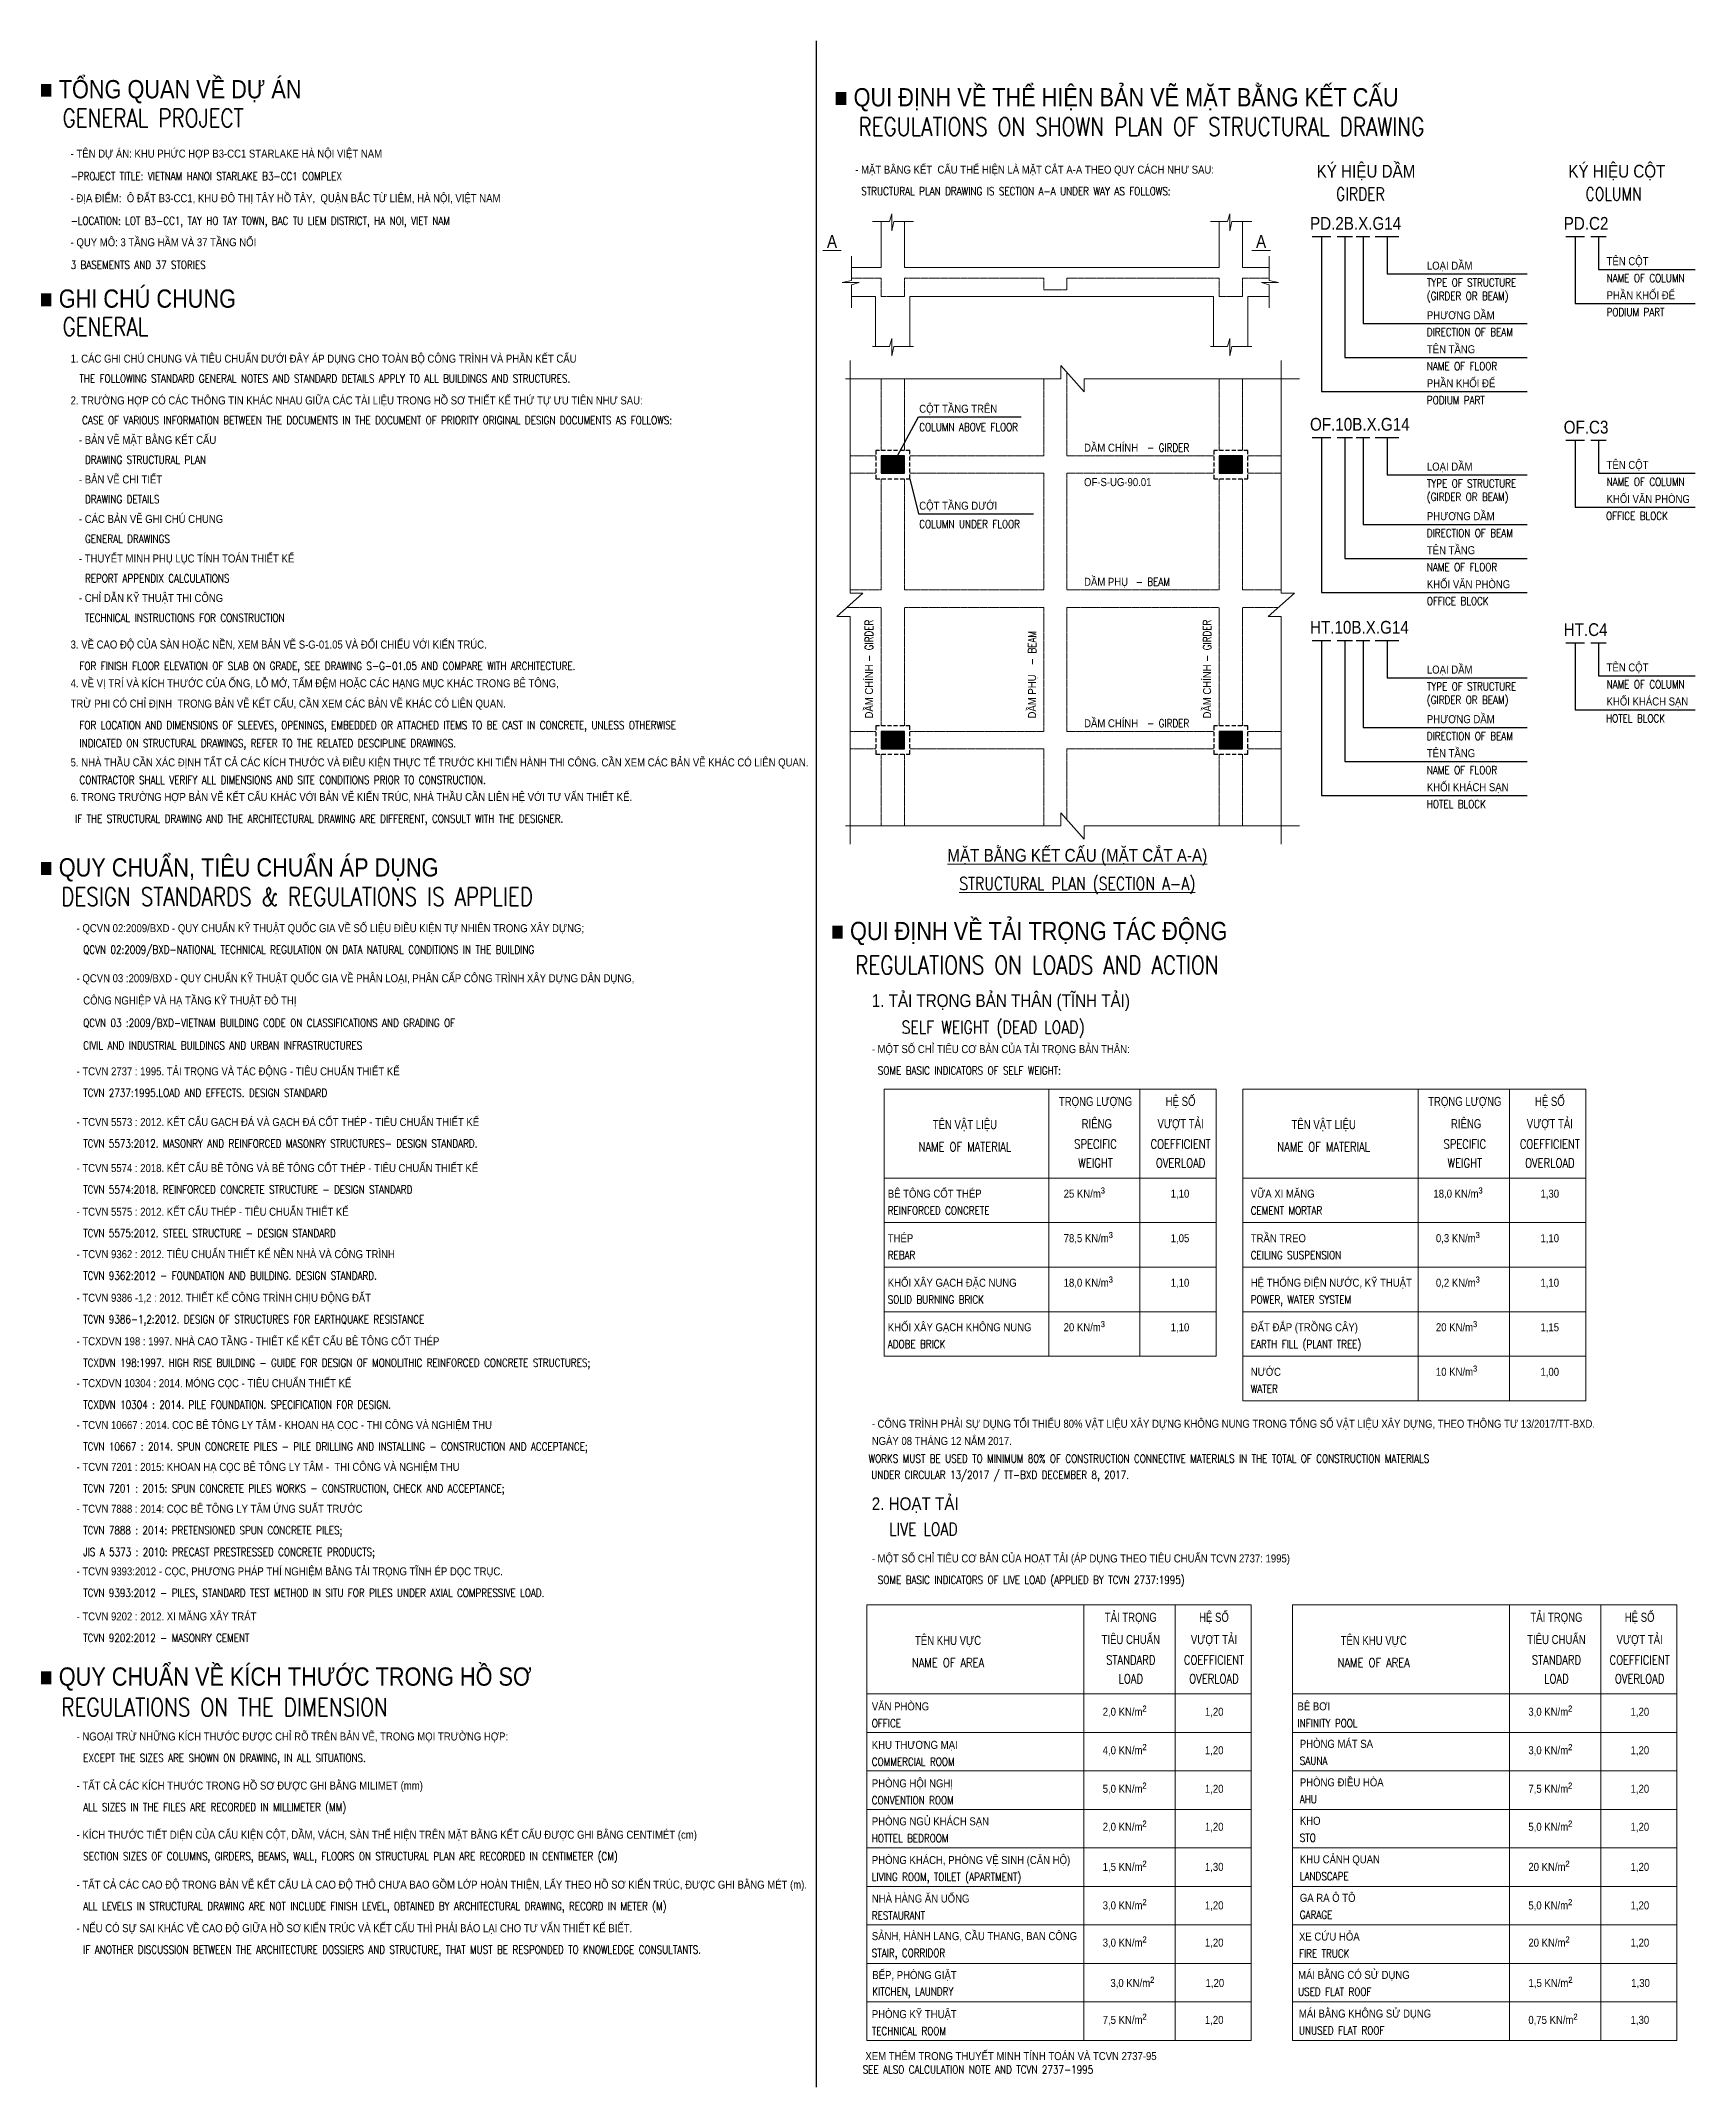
# Model space of a CAD drawing. Header units: millimetres. Extents: x 408913 to 1237273, y -191467 to -86666.
# Drawn here: x 408913 to 454171, y -186337 to -130337 of the extents above; entities that cross this region are included whole.
import ezdxf
from ezdxf.enums import TextEntityAlignment as Align

# ---------------------------------------------------------------- set-up
doc = ezdxf.new("R2010")
doc.units = ezdxf.units.MM
doc.header["$LTSCALE"] = 35
doc.linetypes.add('HIDDEN', pattern=[9.525, 6.35, -3.175])
doc.linetypes.add('HIDDEN2', pattern=[0.1875, 0.125, -0.0625])
for name, color, linetype, lineweight in [('02DIM', 1, 'Continuous', 18), ('NDC_S_BEAM', 3, 'HIDDEN2', 20), ('NDC_S_BREAK-LINE', 1, 'Continuous', 15), ('NDC_S_CONTINUOUS', 3, 'Continuous', 20), ('NDC_S_DIM', 1, 'Continuous', 9), ('NDC_S_ENG TEXT', 2, 'Continuous', 9), ('NDC_S_HATCH COLUMN AND WALL', 251, 'Continuous', 13), ('NDC_S_LEADER', 1, 'Continuous', 9), ('NDC_S_VN TEXT', 7, 'Continuous', 9)]:
    doc.layers.add(name, color=color, linetype=linetype, lineweight=lineweight)
for name, color, linetype in [('Concrete', 2, 'Continuous'), ('NDC_S-COLUMN', 4, 'Continuous'), ('STR.Dim_F-CL-B', 8, 'Continuous')]:
    doc.layers.add(name, color=color, linetype=linetype)
doc.styles.add('NDC_ARIAL', font='arial.ttf', dxfattribs={"width": 0.85})
doc.styles.add('NDC_ROMANS', font='romans.shx', dxfattribs={"width": 0.8})
doc.dimstyles.new('NDC_1-100', dxfattribs={"dimscale": 100, "dimtxt": 2.2, "dimasz": 1, "dimexe": 1.5, "dimexo": 2, "dimgap": 0.8, "dimtad": 1, "dimdec": 0, "dimdsep": 46, "dimtxsty": 'NDC_ARIAL', "dimblk": 'DIMMARK', "dimcen": 49999.938995, "dimdle": 1.5, "dimclrd": 1, "dimclre": 1, "dimclrt": 3, "dimadec": 0, "dimazin": 0, "dimtfac": 1, "dimtdec": 0, "dimtix": 1, "dimtmove": 2, "dimatfit": 3, "dimfxl": 1, "dimarcsym": 0})

msp = doc.modelspace()

# ---------------------------------------------------------------- texts
at = {"layer": 'NDC_S_ENG TEXT', "ltscale": 30, "style": 'NDC_ROMANS', "width": 0.8}
for s, height, p in [('GENERAL PROJECT', 500, (409504.2, -132697.9)), ('REGULATIONS ON SHOWN PLAN OF STRUCTURAL DRAWING', 500, (431283, -132934.4)), ('-PROJECT TITLE: VIETNAM HANOI STARLAKE B3-CC1 COMPLEX', 220, (409724.8, -134150.2)), ('STRUCTURAL PLAN DRAWING IS SECTION A-A UNDER WAY AS FOLLOWS:', 220, (431358.5, -134558.9)), ('GIRDER', 350, (444348.9, -134701.5)), ('COLUMN', 350, (451173.8, -134701.5)), ('-LOCATION: LOT B3-CC1, TAY HO TAY TOWN, BAC TU LIEM DISTRICT, HA NOI, VIET NAM', 220, (409724.8, -135369.4)), ('3 BASEMENTS AND 37 STORIES', 220, (409724.8, -136576.2)), ('TYPE OF STRUCTURE', 220, (446833, -137060.2)), ('(GIRDER OR BEAM)', 220, (446833, -137428.6)), ('NAME OF COLUMN', 220, (451750.5, -136938)), ('PODIUM PART', 220, (451750.5, -137869.2)), ('GENERAL', 500, (409504.2, -138407.2)), ('DIRECTION OF BEAM', 220, (446833, -138417)), ('NAME OF FLOOR', 220, (446833, -139348.2)), ('  THE FOLLOWING STANDARD GENERAL NOTES AND STANDARD DETAILS APPLY TO ALL BUILDINGS AND STRUCTURES.', 220, (409724.8, -139687.6)), ('PODIUM PART', 220, (446833, -140279.4)), ('CASE OF VARIOUS INFORMATION BETWEEN THE DOCUMENTS IN THE DOCUMENT OF PRIORITY ORIGINAL DESIGN DOCUMENTS AS FOLLOWS:', 220, (410039.8, -140829.5)), ('DRAWING STRUCTURAL PLAN', 220, (410118.4, -141910.9)), ('DRAWING DETAILS', 220, (410118.4, -142992.4)), ('TYPE OF STRUCTURE', 220, (446833, -142559.6)), ('(GIRDER OR BEAM)', 220, (446833, -142927.9)), ('NAME OF COLUMN', 220, (451750.5, -142514.7)), ('OFFICE BLOCK', 220, (451736.6, -143445.9)), ('GENERAL DRAWINGS', 220, (410118.4, -144073.8)), ('DIRECTION OF BEAM', 220, (446833, -143916.4)), ('REPORT APPENDIX CALCULATIONS', 220, (410118.4, -145155.3)), ('NAME OF FLOOR', 220, (446833, -144847.6)), ('OFFICE BLOCK', 220, (446833, -145778.8)), ('TECHNICAL INSTRUCTIONS FOR CONSTRUCTION', 220, (410118.4, -146236.7)), ('  FOR FINISH FLOOR ELEVATION OF SLAB ON GRADE, SEE DRAWING S-G-01.05 AND COMPARE WITH ARCHITECTURE.', 220, (409724.8, -147553.8)), ('NAME OF COLUMN', 220, (451750.5, -148056.4)), ('TYPE OF STRUCTURE', 220, (446833, -148115)), ('(GIRDER OR BEAM)', 220, (446833, -148483.3)), ('  FOR LOCATION AND DIMENSIONS OF SLEEVES, OPENINGS, EMBEDDED OR ATTACHED ITEMS TO BE CAST IN CONCRETE, UNLESS OTHERWISE ', 220, (409724.8, -149173.3)), ('HOTEL BLOCK', 220, (451736.6, -148987.6)), ('  INDICATED ON STRUCTURAL DRAWINGS, REFER TO THE RELATED DESCIPLINE DRAWINGS.', 220, (409724.8, -149668.9)), ('DIRECTION OF BEAM', 220, (446833, -149471.8)), ('  CONTRACTOR SHALL VERIFY ALL DIMENSIONS AND SITE CONDITIONS PRIOR TO CONSTRUCTION.', 220, (409724.8, -150674.9)), ('NAME OF FLOOR', 220, (446833, -150402.9)), ('HOTEL BLOCK', 220, (446833, -151334.1)), (' IF THE STRUCTURAL DRAWING AND THE ARCHITECTURAL DRAWING ARE DIFFERENT, CONSULT WITH THE DESIGNER.', 220, (409724.8, -151733.4)), ('DESIGN STANDARDS & REGULATIONS IS APPLIED', 500, (409468, -154006)), ('QCVN 02:2009/BXD-NATIONAL TECHNICAL REGULATION ON DATA NATURAL CONDITIONS IN THE BUILDING', 220, (410069.5, -155317.7)), ('REGULATIONS ON LOADS AND ACTION', 500, (431192, -155881.2)), ('QCVN 03 :2009/BXD-VIETNAM BUILDING CODE ON CLASSIFICATIONS AND GRADING OF', 220, (410069.5, -157323.8)), ('SELF WEIGHT (DEAD LOAD)', 350, (432462.9, -157506.9)), ('CIVIL AND INDUSTRIAL BUILDINGS AND URBAN INFRASTRUCTURES', 220, (410069.5, -157938.9)), ('SOME BASIC INDICATORS OF SELF WEIGHT:', 220, (431810.6, -158627.8)), ('TCVN 2737:1995.LOAD AND EFFECTS. DESIGN STANDARD', 220, (410069.5, -159237.1)), ('TCVN 5573:2012. MASONRY AND REINFORCED MASONRY STRUCTURES- DESIGN STANDARD.', 220, (410069.5, -160624.6)), ('TCVN 5574:2018. REINFORCED CONCRETE STRUCTURE - DESIGN STANDARD ', 220, (410069.5, -161883.6)), ('REINFORCED CONCRETE', 220, (432082.7, -162458.3)), ('CEMENT MORTAR', 220, (442015.1, -162458.3)), ('TCVN 5575:2012. STEEL STRUCTURE - DESIGN STANDARD ', 220, (410069.5, -163079.9)), ('REBAR', 220, (432082.7, -163677.2)), ('CEILING SUSPENSION', 220, (442015.1, -163677.2)), ('TCVN 9362:2012 - FOUNDATION AND BUILDING. DESIGN STANDARD.', 220, (410069.5, -164240)), ('SOLID BURNING BRICK', 220, (432082.7, -164896.1)), ('POWER, WATER SYSTEM', 220, (442015.1, -164896.1)), ('TCVN 9386-1,2:2012. DESIGN OF STRUCTURES FOR EARTHQUAKE RESISTANCE', 220, (410069.5, -165435)), ('ADOBE BRICK ', 220, (432082.7, -166115.1)), ('EARTH FILL (PLANT TREE)', 220, (442015.1, -166115.1)), ('TCXDVN 198:1997. HIGH RISE BUILDING - GUIDE FOR DESIGN OF MONOLITHIC REINFORCED CONCRETE STRUCTURES;', 220, (410069.5, -166625)), ('WATER', 220, (442015.1, -167334)), ('TCXDVN 10304 : 2014. PILE FOUNDATION. SPECIFICATION FOR DESIGN. ', 220, (410069.5, -167771)), ('TCVN 10667 : 2014. SPUN CONCRETE PILES - PILE DRILLING AND INSTALLING - CONSTRUCTION AND ACCEPTANCE;', 220, (410069.5, -168917)), (' WORKS MUST BE USED TO MINIMUM 80%%% OF CONSTRUCTION CONNECTIVE MATERIALS IN THE TOTAL OF CONSTRUCTION MATERIALS', 220, (431435, -169248.8)), ('UNDER CIRCULAR 13/2017 / TT-BXD DECEMBER 8, 2017.', 220, (431630.5, -169690.4)), ('TCVN 7201 : 2015: SPUN CONCRETE PILES WORKS - CONSTRUCTION, CHECK AND ACCEPTANCE;', 220, (410069.5, -170063)), ('TCVN 7888 : 2014: PRETENSIONED SPUN CONCRETE PILES;', 220, (410069.5, -171209)), ('LIVE LOAD', 350, (432119.8, -171242.8)), ('JIS A 5373 : 2010: PRECAST PRESTRESSED CONCRETE PRODUCTS;', 220, (410069.5, -171802.9)), ('SOME BASIC INDICATORS OF LIVE LOAD (APPLIED BY TCVN 2737:1995)', 220, (431810.6, -172567.8)), ('TCVN 9393:2012 - PILES, STANDARD TEST METHOD IN SITU FOR PILES UNDER AXIAL COMPRESSIVE LOAD.', 220, (410069.5, -172921.6)), ('TCVN 9202:2012 - MASONRY CEMENT ', 220, (410069.5, -174155)), ('REGULATIONS ON THE DIMENSION', 500, (409471.2, -176190.3)), ('OFFICE', 220, (431646.5, -176490.4)), ('INFINITY POOL', 220, (443293, -176490.4)), ('EXCEPT THE SIZES ARE SHOWN ON DRAWING, IN ALL SITUATIONS.', 220, (410069.5, -177440.2)), ('COMMERCIAL ROOM', 220, (431646.5, -177544.2)), ('SAUNA', 220, (443357.5, -177515.5)), ('ALL SIZES IN THE FILES ARE RECORDED IN MILLIMETER (MM)', 220, (410069.5, -178785.1)), ('CONVENTION ROOM', 220, (431646.5, -178597.9)), ('AHU', 220, (443357.5, -178569.3)), ('HOTTEL BEDROOM', 220, (431646.5, -179637.8)), ('STO', 220, (443357.5, -179623.1)), ('SECTION SIZES OF COLUMNS, GIRDERS, BEAMS, WALL, FLOORS ON STRUCTURAL PLAN ARE RECORDED IN CENTIMETER (CM)', 220, (410069.5, -180129.2)), ('LIVING ROOM, TOILET (APARTMENT)', 220, (431646.5, -180695.9)), ('LANDSCAPE', 220, (443357.5, -180676.8)), ('ALL LEVELS IN STRUCTURAL DRAWING ARE NOT INCLUDE FINISH LEVEL, OBTAINED BY ARCHITECTURAL DRAWING, RECORD IN METER (M)', 220, (410069.5, -181495.8)), ('RESTAURANT', 220, (431646.5, -181749.6)), ('GARAGE', 220, (443357.5, -181730.6)), ('IF ANOTHER DISCUSSION BETWEEN THE ARCHITECTURE DOSSIERS AND STRUCTURE, THAT MUST BE RESPONDED TO KNOWLEDGE CONSULTANTS.', 220, (410069.5, -182686.8)), ('STAIR, CORRIDOR', 220, (431646.5, -182777.9)), ('FIRE TRUCK', 220, (443334.6, -182791.3)), ('KITCHEN, LAUNDRY', 220, (431660.1, -183832.7)), ('USED FLAT ROOF', 220, (443309.2, -183839.3)), ('TECHNICAL ROOM', 220, (431646.5, -184913.1)), ('UNUSED FLAT ROOF', 220, (443332, -184898.8)), ('SEE ALSO CALCULATION NOTE AND TCVN 2737-1995', 220, (431396.8, -185968.8))]:
    msp.add_text(s, height=height, dxfattribs=at).set_placement(p)
at = {"layer": 'NDC_S_ENG TEXT', "style": 'NDC_ROMANS', "width": 0.8}
for s, p in [('COLUMN ABOVE FLOOR', (432944.9, -141016.4)), ('- GIRDER', (439177, -141579.6)), ('COLUMN UNDER FLOOR', (432944.9, -143669.9)), ('- BEAM', (438867, -145250.4)), ('- GIRDER', (439177, -149122.1))]:
    msp.add_text(s, height=220, dxfattribs=at).set_placement(p)
for s, p in [('- GIRDER', (431678.9, -147331.9)), ('- BEAM', (436140, -147420.9)), ('- GIRDER', (440929.2, -147331.9))]:
    msp.add_text(s, height=220, rotation=90, dxfattribs=at).set_placement(p)
at = {"layer": 'NDC_S_ENG TEXT', "ltscale": 30, "style": 'NDC_ROMANS', "width": 0.8}
for s, height, p in [('%%USTRUCTURAL PLAN (SECTION A-A)', 350, (437268.3, -153573.5)), ('NAME OF MATERIAL', 250, (434193.5, -160729.8)), ('SPECIFIC', 250, (437767.3, -160654.3)), ('COEFFICIENT', 250, (440094.1, -160654.3)), ('NAME OF MATERIAL', 250, (444010.4, -160729.8)), ('SPECIFIC', 250, (447871.2, -160654.3)), ('COEFFICIENT', 250, (450198, -160654.3)), ('WEIGHT', 250, (437767.3, -161169.8)), ('OVERLOAD', 250, (440094.1, -161169.8)), ('WEIGHT', 250, (447871.2, -161169.8)), ('OVERLOAD', 250, (450198, -161169.8)), ('NAME OF AREA', 250, (433731.9, -174847.8)), ('STANDARD', 250, (438732.3, -174772.4)), ('COEFFICIENT', 250, (441008.1, -174772.4)), ('NAME OF AREA', 250, (445378.5, -174847.8)), ('STANDARD', 250, (450378.8, -174772.4)), ('COEFFICIENT', 250, (452654.7, -174772.4)), ('LOAD', 250, (438732.3, -175287.9)), ('OVERLOAD', 250, (441008.1, -175287.9)), ('LOAD', 250, (450378.8, -175287.9)), ('OVERLOAD', 250, (452654.7, -175287.9))]:
    msp.add_text(s, height=height, dxfattribs=at).set_placement(p, align=Align.CENTER)
at = {"layer": 'NDC_S_VN TEXT', "style": 'NDC_ARIAL', "width": 0.85}
for s, height, p in [('■ TỔNG QUAN VỀ DỰ ÁN', 500, (408876.9, -131908.2)), ('■ QUI ĐỊNH VỀ THỂ HIỆN BẢN VẼ MẶT BẰNG KẾT CẤU', 500, (430624.9, -132129)), ('%%U A ', 350, (430302.8, -136001.5)), ('%%U A ', 350, (442043.8, -136001.5)), ('■ GHI CHÚ CHUNG', 500, (408876.9, -137638.8)), ('1. CÁC GHI CHÚ CHUNG VÀ TIÊU CHUẨN DƯỚI ĐÂY ÁP DỤNG CHO TOÀN BỘ CÔNG TRÌNH VÀ PHẦN KẾT CẤU', 220, (409724.8, -139143.7)), ('2. TRƯỜNG HỢP CÓ CÁC THÔNG TIN KHÁC NHAU GIỮA CÁC TÀI LIỆU TRONG HỒ SƠ THIẾT KẾ THỨ TỰ ƯU TIÊN NHƯ SAU:', 220, (409724.8, -140285.6)), ('CỘT TẦNG TRÊN', 220, (432944.9, -140513.4)), ('- BẢN VẼ MẶT BẰNG KẾT CẤU', 220, (409951.6, -141367)), ('DẦM CHÍNH', 220, (437454, -141579.6)), ('- BẢN VẼ CHI TIẾT', 220, (409951.6, -142448.5)), ('OF-S-UG-90.01', 220, (437454, -142521.8)), ('- CÁC BẢN VẼ GHI CHÚ CHUNG', 220, (409951.6, -143529.9)), ('CỘT TẦNG DƯỚI', 220, (432944.9, -143166.9)), ('- THUYẾT MINH PHỤ LỤC TÍNH TOÁN THIẾT KẾ', 220, (409951.6, -144611.4)), ('DẦM PHỤ', 220, (437454, -145250.4)), ('- CHỈ DẪN KỸ THUẬT THI CÔNG', 220, (409951.6, -145692.8)), ('3. VỀ CAO ĐỘ CỦA SÀN HOẶC NỀN, XEM BẢN VẼ S-G-01.05 VÀ ĐỐI CHIẾU VỚI KIẾN TRÚC.', 220, (409724.8, -146966.5)), ('4. VỀ VỊ TRÍ VÀ KÍCH THƯỚC CỦA ỐNG, LỖ MỞ, TẤM ĐỆM HOẶC CÁC HẠNG MỤC KHÁC TRONG BÊ TÔNG, ', 220, (409724.8, -148027.3)), ('TRỪ PHI CÓ CHỈ ĐỊNH  TRONG BẢN VẼ KẾT CẤU, CẦN XEM CÁC BẢN VẼ KHÁC CÓ LIÊN QUAN.', 220, (409724.8, -148582.4)), ('DẦM CHÍNH', 220, (437454, -149122.1)), ('5. NHÀ THẦU CẦN XÁC ĐỊNH TẤT CẢ CÁC KÍCH THƯỚC VÀ ĐIỀU KIỆN THỰC TẾ TRƯỚC KHI TIẾN HÀNH THI CÔNG. CẦN XEM CÁC BẢN VẼ KHÁC CÓ LIÊN QUAN.', 220, (409724.8, -150192.9)), ('6. TRONG TRƯỜNG HỢP BẢN VẼ KẾT CẤU KHÁC VỚI BẢN VẼ KIẾN TRÚC, NHÀ THẦU CẦN LIÊN HỆ VỚI TƯ VẤN THIẾT KẾ. ', 220, (409724.8, -151139.8)), ('■ QUY CHUẨN, TIÊU CHUẨN ÁP DỤNG', 500, (408876.9, -153206)), ('■ QUI ĐỊNH VỀ TẢI TRỌNG TÁC ĐỘNG', 500, (430526.6, -154946.7)), ('■ QUY CHUẨN VỀ KÍCH THƯỚC TRONG HỒ SƠ', 500, (408876.9, -175351.7))]:
    msp.add_text(s, height=height, dxfattribs=at).set_placement(p)
at = {"layer": 'NDC_S_VN TEXT', "ltscale": 30, "style": 'NDC_ARIAL', "width": 0.85}
for s, height, p in [('- TÊN DỰ ÁN: KHU PHỨC HỢP B3-CC1 STARLAKE HÀ NỘI VIỆT NAM ', 220, (409724.8, -133532)), ('- MẶT BẰNG KẾT  CẤU THỂ HIỆN LÀ MẶT CẮT A-A THEO QUY CÁCH NHƯ SAU:', 220, (431192.6, -133969.9)), ('KÝ HIỆU DẦM', 350, (443816.8, -134078.4)), ('KÝ HIỆU CỘT', 350, (450704.2, -134078.4)), ('- ĐỊA ĐIỂM:  Ô ĐẤT B3-CC1, KHU ĐÔ THỊ TÂY HỒ TÂY,  QUẬN BẮC TỪ LIÊM, HÀ NỘI, VIỆT NAM', 220, (409724.8, -134751.2)), ('PD.2B.X.G14', 350, (443636.2, -135505.5)), ('PD.C2', 350, (450576.9, -135505.5)), ('- QUY MÔ: 3 TẦNG HẦM VÀ 37 TẦNG NỔI ', 220, (409724.8, -135958)), ('LOẠI DẦM', 220, (446833, -136597.6)), ('TÊN CỘT', 220, (451750.5, -136475.4)), ('PHẦN KHỐI ĐẾ', 220, (451750.5, -137406.6)), ('PHƯƠNG DẦM', 220, (446833, -137954.4)), ('TÊN TẦNG', 220, (446833, -138885.6)), ('PHẦN KHỐI ĐẾ', 220, (446833, -139816.8)), ('OF.10B.X.G14', 350, (443636.2, -141004.9)), ('OF.C3', 350, (450576.9, -141082.2)), ('LOẠI DẦM', 220, (446833, -142097)), ('TÊN CỘT', 220, (451750.5, -142052.1)), ('KHỐI VĂN PHÒNG', 220, (451750.5, -142983.3)), ('PHƯƠNG DẦM', 220, (446833, -143453.8)), ('TÊN TẦNG', 220, (446833, -144385)), ('KHỐI VĂN PHÒNG', 220, (446833, -145316.1)), ('HT.10B.X.G14', 350, (443636.2, -146560.2)), ('HT.C4', 350, (450576.9, -146623.8)), ('LOẠI DẦM', 220, (446833, -147652.3)), ('TÊN CỘT', 220, (451750.5, -147593.8)), ('KHỐI KHÁCH SẠN', 220, (451750.5, -148525)), ('PHƯƠNG DẦM', 220, (446833, -149009.2)), ('TÊN TẦNG', 220, (446833, -149940.3)), ('KHỐI KHÁCH SẠN', 220, (446833, -150871.5)), ('- QCVN 02:2009/BXD - QUY CHUẨN KỸ THUẬT QUỐC GIA VỀ SỐ LIỆU ĐIỀU KIỆN TỰ NHIÊN TRONG XÂY DỰNG;', 220, (409887.4, -154728.7)), ('- QCVN 03 :2009/BXD - QUY CHUẨN KỸ THUẬT QUỐC GIA VỀ PHÂN LOẠI, PHÂN CẤP CÔNG TRÌNH XÂY DỰNG DÂN DỤNG, ', 220, (409887.4, -156099.7)), ('CÔNG NGHIỆP VÀ HẠ TẦNG KỸ THUẬT ĐÔ THỊ', 220, (410069.5, -156708.7)), ('1. TẢI TRỌNG BẢN THÂN (TĨNH TẢI)', 350, (431644.7, -156777.6)), ('- MỘT SỐ CHỈ TIÊU CƠ BẢN CỦA TẢI TRỌNG BẢN THÂN:', 220, (431644.7, -158038.8)), ('- TCVN 2737 : 1995. TẢI TRỌNG VÀ TÁC ĐỘNG - TIÊU CHUẨN THIẾT KẾ', 220, (409887.4, -158648.1)), ('- TCVN 5573 : 2012. KẾT CẤU GẠCH ĐÁ VÀ GẠCH ĐÁ CỐT THÉP - TIÊU CHUẨN THIẾT KẾ', 220, (409887.4, -160035.6)), ('- TCVN 5574 : 2018. KẾT CẤU BÊ TÔNG VÀ BÊ TÔNG CỐT THÉP - TIÊU CHUẨN THIẾT KẾ', 220, (409887.4, -161294.6)), ('BÊ TÔNG CỐT THÉP', 220, (432082.7, -161995.7)), ('VỮA XI MĂNG', 220, (442015.1, -161995.7)), ('- TCVN 5575 : 2012. KẾT CẤU THÉP - TIÊU CHUẨN THIẾT KẾ', 220, (409887.4, -162490.9)), ('THÉP', 220, (432082.7, -163214.6)), ('TRẦN TREO', 220, (442015.1, -163214.6)), ('- TCVN 9362 : 2012. TIÊU CHUẨN THIẾT KẾ NỀN NHÀ VÀ CÔNG TRÌNH', 220, (409887.4, -163651)), ('- TCVN 9386 -1,2 : 2012. THIẾT KẾ CÔNG TRÌNH CHỊU ĐỘNG ĐẤT', 220, (409887.4, -164846)), ('KHỐI XÂY GẠCH ĐẶC NUNG', 220, (432082.7, -164433.5)), ('HỆ THỐNG ĐIỆN NƯỚC, KỸ THUẬT', 220, (442015.1, -164433.5)), ('- TCXDVN 198 : 1997. NHÀ CAO TẦNG - THIẾT KẾ KẾT CẤU BÊ TÔNG CỐT THÉP', 220, (409887.4, -166036)), ('KHỐI XÂY GẠCH KHÔNG NUNG', 220, (432082.7, -165652.4)), ('ĐẤT ĐẮP (TRỒNG CÂY)', 220, (442015.1, -165652.4)), ('NƯỚC', 220, (442015.1, -166871.4)), ('- TCXDVN 10304 : 2014. MÓNG CỌC - TIÊU CHUẨN THIẾT KẾ', 220, (409887.4, -167182)), ('- TCVN 10667 : 2014. CỌC BÊ TÔNG LY TÂM - KHOAN HẠ CỌC - THI CÔNG VÀ NGHIỆM THU', 220, (409887.4, -168328)), ('- CÔNG TRÌNH PHẢI SỰ DỤNG TỐI THIỂU 80%%% VẬT LIỆU XÂY DỰNG KHÔNG NUNG TRONG TỔNG SỐ VẬT LIỆU XÂY DỰNG, THEO THÔNG TƯ 13/2017/TT-BXD.', 220, (431644.7, -168292.9)), ('NGÀY 08 THÁNG 12 NẮM 2017.', 220, (431644.7, -168763.7)), ('- TCVN 7201 : 2015: KHOAN HẠ CỌC BÊ TÔNG LY TÂM -  THI CÔNG VÀ NGHIỆM THU', 220, (409887.4, -169474)), ('2. HOẠT TẢI', 350, (431644.7, -170547.1)), ('- TCVN 7888 : 2014: CỌC BÊ TÔNG LY TÂM ỨNG SUẤT TRƯỚC', 220, (409887.4, -170620)), ('- MỘT SỐ CHỈ TIÊU CƠ BẢN CỦA HOẠT TẢI (ÁP DỤNG THEO TIÊU CHUẨN TCVN 2737: 1995)', 220, (431644.7, -171978.8)), ('- TCVN 9393:2012 - CỌC, PHƯƠNG PHÁP THÍ NGHIỆM BẰNG TẢI TRỌNG TĨNH ÉP DỌC TRỤC.', 220, (409887.4, -172332.6)), ('- TCVN 9202 : 2012. XI MĂNG XÂY TRÁT', 220, (409887.4, -173566)), ('VĂN PHÒNG', 220, (431646.5, -176027.8)), ('BÊ BƠI', 220, (443293, -176027.8)), ('1,20', 220, (440760.5, -176175.8)), ('1,20', 220, (452407.1, -176175.8)), ('- NGOẠI TRỪ NHỮNG KÍCH THƯỚC ĐƯỢC CHỈ RÕ TRÊN BẢN VẼ, TRONG MỌI TRƯỜNG HỢP:', 220, (409887.4, -176851.2)), ('KHU THƯƠNG MẠI', 220, (431646.5, -177081.5)), ('PHÒNG MÁT SA', 220, (443357.5, -177052.9)), ('1,20', 220, (440760.5, -177229.6)), ('1,20', 220, (452407.1, -177229.6)), ('- TẤT CẢ CÁC KÍCH THƯỚC TRONG HỒ SƠ ĐƯỢC GHI BẰNG MILIMET (mm)', 220, (409887.4, -178196.1)), ('PHÒNG HỘI NGHỊ', 220, (431646.5, -178135.3)), ('1,20', 220, (440760.5, -178283.3)), ('PHÒNG ĐIỀU HÒA', 220, (443357.5, -178106.7)), ('1,20', 220, (452407.1, -178283.3)), ('PHÒNG NGỦ KHÁCH SẠN', 220, (431646.5, -179175.2)), ('1,20', 220, (440760.5, -179323.2)), ('KHO', 220, (443357.5, -179160.4)), ('1,20', 220, (452407.1, -179323.2)), ('- KÍCH THƯỚC TIẾT DIỆN CỦA CẤU KIỆN CỘT, DẦM, VÁCH, SÀN THỂ HIỆN TRÊN MẶT BẰNG KẾT CẤU ĐƯỢC GHI BẰNG CENTIMÉT (cm)', 220, (409887.4, -179540.2)), ('PHÒNG KHÁCH, PHÒNG VỆ SINH (CĂN HỘ)', 220, (431646.5, -180233.3)), ('1,30', 220, (440760.5, -180420.5)), ('KHU CẢNH QUAN', 220, (443357.5, -180214.2)), ('1,20', 220, (452407.1, -180420.5)), ('- TẤT CẢ CÁC CAO ĐỘ TRONG BẢN VẼ KẾT CẤU LÀ CAO ĐỘ THÔ CHƯA BAO GỒM LỚP HOÀN THIỆN, LẤY THEO HỒ SƠ KIẾN TRÚC, ĐƯỢC GHI BẰNG MÉT (m).', 220, (409887.4, -180906.8)), ('NHÀ HÀNG ĂN UỐNG', 220, (431646.5, -181287)), ('1,20', 220, (440760.5, -181474.3)), ('GA RA Ô TÔ', 220, (443357.5, -181267.9)), ('1,20', 220, (452407.1, -181474.3)), ('- NẾU CÓ SỰ SAI KHÁC VỀ CAO ĐỘ GIỮA HỒ SƠ KIẾN TRÚC VÀ KẾT CẤU THÌ PHẢI BÁO LẠI CHO TƯ VẤN THIẾT KẾ BIẾT.', 220, (409887.4, -182097.8)), ('SẢNH, HÀNH LANG, CẦU THANG, BAN CÔNG', 220, (431646.5, -182315.3)), ('1,20', 220, (440760.5, -182494.5)), ('XE CỨU HỎA', 220, (443334.6, -182328.7)), ('1,20', 220, (452407.1, -182494.5)), ('BẾP, PHÒNG GIẶT', 220, (431660.1, -183380.7)), ('MÁI BẰNG CÓ SỬ DỤNG', 220, (443309.2, -183376.7)), ('PHÒNG KỸ THUẬT', 220, (431646.5, -184450.5)), ('MÁI BẰNG KHÔNG SỬ DỤNG', 220, (443332, -184436.2)), ('1,20', 220, (440760.5, -184608.9)), ('1,30', 220, (452407.1, -184608.9)), ('XEM THÊM TRONG THUYẾT MINH TÍNH TOÁN VÀ TCVN 2737-95', 220, (431471.5, -185598.6))]:
    msp.add_text(s, height=height, dxfattribs=at).set_placement(p)
at = {"layer": 'NDC_S_VN TEXT', "style": 'NDC_ARIAL', "width": 0.85}
for s, p in [('DẦM CHÍNH', (431678.9, -148880.9)), ('DẦM PHỤ', (436140, -148880.9)), ('DẦM CHÍNH', (440929.2, -148880.9))]:
    msp.add_text(s, height=220, rotation=90, dxfattribs=at).set_placement(p)
at = {"layer": 'NDC_S_VN TEXT', "ltscale": 30, "style": 'NDC_ARIAL'}
for s, height, width, p in [('%%UMẶT BẰNG KẾT CẤU (MẶT CẮT A-A)', 350, 0.85, (437268.3, -152800.5)), ('TRỌNG LƯỢNG', 250, 0.75, (437767.3, -159486.3)), ('HỆ SỐ', 250, 0.75, (440094.1, -159486.3)), ('TRỌNG LƯỢNG', 250, 0.75, (447871.2, -159486.3)), ('HỆ SỐ', 250, 0.75, (450198, -159486.3)), ('TÊN VẬT LIỆU', 250, 0.75, (434193.5, -160120.3)), (' RIÊNG', 250, 0.75, (437767.3, -160095.8)), ('VƯỢT TẢI', 250, 0.75, (440094.1, -160095.8)), ('TÊN VẬT LIỆU', 250, 0.75, (444010.4, -160120.3)), (' RIÊNG', 250, 0.75, (447871.2, -160095.8)), ('VƯỢT TẢI', 250, 0.75, (450198, -160095.8)), ('1,10', 220, 0.85, (440078.8, -161995.7)), ('1,30', 220, 0.85, (450195.7, -161995.7)), ('1,05', 220, 0.85, (440078.8, -163214.6)), ('1,10', 220, 0.85, (450195.7, -163214.6)), ('1,10', 220, 0.85, (440078.8, -164433.5)), ('1,10', 220, 0.85, (450195.7, -164433.5)), ('1,10', 220, 0.85, (440078.8, -165652.4)), ('1,15', 220, 0.85, (450195.7, -165652.4)), ('1,00', 220, 0.85, (450195.7, -166871.4)), ('TẢI TRỌNG', 250, 0.75, (438732.3, -173604.4)), ('HỆ SỐ', 250, 0.75, (441008.1, -173604.4)), ('TẢI TRỌNG', 250, 0.75, (450378.8, -173604.4)), ('HỆ SỐ', 250, 0.75, (452654.7, -173604.4)), ('TÊN KHU VỰC', 250, 0.75, (433731.9, -174238.4)), ('TIÊU CHUẨN', 250, 0.75, (438732.3, -174213.8)), ('VƯỢT TẢI', 250, 0.75, (441008.1, -174213.8)), ('TÊN KHU VỰC', 250, 0.75, (445378.5, -174238.4)), ('TIÊU CHUẨN', 250, 0.75, (450378.8, -174213.8)), ('VƯỢT TẢI', 250, 0.75, (452654.7, -174213.8)), ('1,20', 220, 0.85, (441032.9, -183598.2)), ('1,30', 220, 0.85, (452679.5, -183598.2))]:
    msp.add_text(s, height=height, dxfattribs=dict(at, width=width)).set_placement(p, align=Align.CENTER)
at = {"layer": 'NDC_S_VN TEXT', "char_height": 220, "attachment_point": 1, "style": 'NDC_ARIAL'}
for s, insert, width in [('25 KN/m{\\H1.28x;³}', (436895.8, -161713.7), 1751.373), ('18,0 KN/m{\\H1.28x;³}', (447012.7, -161713.7), 2169.878), ('78,5 KN/m{\\H1.28x;³}', (436895.8, -162932.6), 2169.878), ('0,3 KN/m{\\H1.28x;³}', (447080.6, -162932.6), 1938.374), ('18,0 KN/m{\\H1.28x;³}', (436895.8, -164151.5), 2169.878), ('0,2 KN/m{\\H1.28x;³}', (447080.6, -164151.5), 1938.374), ('20 KN/m{\\H1.28x;³}', (436895.4, -165370.4), 2169.878), ('20 KN/m{\\H1.28x;³}', (447080.6, -165370.4), 1769.385), ('10 KN/m{\\H1.28x;³}', (447080.6, -166589.3), 1818.764), ('2,0 KN/m{\\H1.28x;²}', (437963.6, -175893.8), 2031.52), ('3,0 KN/m{\\H1.28x;²}', (449610.2, -175893.8), 2031.52), ('4,0 KN/m{\\H1.28x;²}', (437963.6, -176947.5), 2031.52), ('3,0 KN/m{\\H1.28x;²}', (449610.2, -176947.5), 2031.52), ('5,0 KN/m{\\H1.28x;²}', (437963.6, -178001.3), 2031.52), ('7,5 KN/m{\\H1.28x;²}', (449610.2, -178001.3), 2031.52), ('2,0 KN/m{\\H1.28x;²}', (437963.6, -179041.2), 2031.52), ('5,0 KN/m{\\H1.28x;²}', (449610.2, -179041.2), 2031.52), ('1,5 KN/m{\\H1.28x;²}', (437963.6, -180138.5), 2031.52), ('20 KN/m{\\H1.28x;²}', (449610.2, -180138.5), 2031.52), ('3,0 KN/m{\\H1.28x;²}', (437963.6, -181192.3), 2031.52), ('5,0 KN/m{\\H1.28x;²}', (449610.2, -181192.3), 2031.52), ('3,0 KN/m{\\H1.28x;²}', (437963.6, -182212.5), 2031.52), ('20 KN/m{\\H1.28x;²}', (449610.2, -182212.5), 2031.52), ('3,0 KN/m{\\H1.28x;²}', (438174.9, -183316.2), 2031.52), ('1,5 KN/m{\\H1.28x;²}', (449615.8, -183316.2), 2031.52), ('7,5 KN/m{\\H1.28x;²}', (437963.6, -184326.8), 2031.52), ('0,75 KN/m{\\H1.28x;²}', (449610.2, -184326.8), 2031.52)]:
    msp.add_mtext(s, dxfattribs=dict(at, insert=insert, width=width))

# ---------------------------------------------------------------- blocks, each defined once
blk = doc.blocks.new('DIMMARK')
at = {"layer": 'NDC_S_DIM', "color": 1}
blk.add_line((-1.5, 0), (1, 0), dxfattribs=at)
at = {"layer": 'NDC_S_DIM', "color": 2, "const_width": 0.15}
blk.add_lwpolyline([(-0.5, -0.5), (0.5, 0.5)], dxfattribs=at)

# ---------------------------------------------------------------- hatches: boundary and pattern name
at = {"layer": 'NDC_S_HATCH COLUMN AND WALL', "ltscale": 30}
h = msp.add_hatch(color=256, dxfattribs=at)
h.dxf.hatch_style = 1
h.paths.add_polyline_path([(431903.4, -142168.3), (432536.8, -142168.3), (432536.8, -141693.3), (431903.4, -141693.3)])
h = msp.add_hatch(color=256, dxfattribs=at)
h.dxf.hatch_style = 1
h.paths.add_polyline_path([(441153.7, -142168.3), (441787.1, -142168.3), (441787.1, -141693.3), (441153.7, -141693.3)])
h = msp.add_hatch(color=256, dxfattribs=at)
h.dxf.hatch_style = 1
h.paths.add_polyline_path([(431903.4, -149710.8), (432536.8, -149710.8), (432536.8, -149235.8), (431903.4, -149235.8)])
h = msp.add_hatch(color=256, dxfattribs=at)
h.dxf.hatch_style = 1
h.paths.add_polyline_path([(441153.7, -149710.8), (441787.1, -149710.8), (441787.1, -149235.8), (441153.7, -149235.8)])

# ---------------------------------------------------------------- linework, layer by layer
at = {"layer": '02DIM'}
for p, q in [((431514.5, -173140.4), (431514.5, -180275.2)), ((443161.1, -173140.4), (443161.1, -180275.2))]:
    msp.add_line(p, q, dxfattribs=at)
at = {"layer": 'Concrete'}
for p, q in [((443696.7, -135689.1), (444209, -135689.1)), ((444374.8, -135689.1), (444800.7, -135689.1)), ((444898.2, -135689.1), (445275.7, -135689.1)), ((445419.7, -135689.1), (446066.3, -135689.1)), ((450637.3, -135689.1), (451149.7, -135689.1)), ((451315.5, -135689.1), (451741.3, -135689.1)), ((443696.7, -141188.5), (444209, -141188.5)), ((444374.8, -141188.5), (444800.7, -141188.5)), ((444898.2, -141188.5), (445275.7, -141188.5)), ((445419.7, -141188.5), (446066.3, -141188.5)), ((450637.3, -141265.8), (451149.7, -141265.8)), ((451315.5, -141265.8), (451741.3, -141265.8)), ((443696.7, -146743.9), (444209, -146743.9)), ((444374.8, -146743.9), (444800.7, -146743.9)), ((444898.2, -146743.9), (445275.7, -146743.9)), ((445419.7, -146743.9), (446066.3, -146743.9)), ((450637.3, -146807.5), (451149.7, -146807.5)), ((451315.5, -146807.5), (451741.3, -146807.5))]:
    msp.add_line(p, q, dxfattribs=at)
at = {"layer": 'NDC_S-COLUMN', "linetype": 'HIDDEN', "ltscale": 0.5}
for points in [[(431753.4, -142318.3), (432686.8, -142318.3), (432686.8, -141543.3), (431753.4, -141543.3)], [(441003.7, -142318.3), (441937.1, -142318.3), (441937.1, -141543.3), (441003.7, -141543.3)], [(431753.4, -149860.8), (432686.8, -149860.8), (432686.8, -149085.8), (431753.4, -149085.8)], [(441003.7, -149860.8), (441937.1, -149860.8), (441937.1, -149085.8), (441003.7, -149085.8)]]:
    msp.add_lwpolyline(points, close=True, dxfattribs=at)
at = {"layer": 'NDC_S-COLUMN', "ltscale": 30}
for points in [[(431903.4, -142168.3), (432536.8, -142168.3), (432536.8, -141693.3), (431903.4, -141693.3)], [(441153.7, -142168.3), (441787.1, -142168.3), (441787.1, -141693.3), (441153.7, -141693.3)], [(431903.4, -149710.8), (432536.8, -149710.8), (432536.8, -149235.8), (431903.4, -149235.8)], [(441153.7, -149710.8), (441787.1, -149710.8), (441787.1, -149235.8), (441153.7, -149235.8)]]:
    msp.add_lwpolyline(points, close=True, dxfattribs=at)
at = {"layer": 'NDC_S_BEAM', "ltscale": 2}
for p, q in [((436984.9, -139407.7), (436984.9, -141693.3)), ((431903.4, -139581), (431903.4, -141543.3)), ((432536.8, -139581), (432536.8, -141543.3)), ((436351.5, -139581), (436351.5, -141693.3)), ((441153.7, -139581), (441153.7, -141543.3)), ((441787.1, -139581), (441787.1, -141543.3)), ((431753.4, -141693.3), (431051.6, -141693.3)), ((431753.4, -142168.3), (431051.6, -142168.3)), ((436351.5, -141693.3), (432686.8, -141693.3)), ((436351.5, -142168.3), (432686.8, -142168.3)), ((436351.5, -142168.3), (436351.5, -145364)), ((441003.7, -141693.3), (436984.9, -141693.3)), ((436984.9, -142168.3), (436984.9, -145364)), ((441003.7, -142168.3), (436984.9, -142168.3)), ((442847.3, -141693.3), (441937.1, -141693.3)), ((442847.3, -142168.3), (441937.1, -142168.3)), ((431903.4, -145364), (431903.4, -142318.3)), ((432536.8, -142318.3), (432536.8, -145364)), ((441153.7, -142318.3), (441153.7, -145364)), ((441787.1, -145364), (441787.1, -142318.3)), ((431051.6, -145364), (431903.4, -145364)), ((432536.8, -145364), (436351.5, -145364)), ((441153.7, -145364), (436984.9, -145364)), ((442847.3, -145364), (441787.1, -145364)), ((430972.9, -145839.1), (431903.4, -145839.1)), ((431903.4, -149085.8), (431903.4, -145839.1)), ((432536.8, -145839.1), (436351.5, -145839.1)), ((432536.8, -149085.8), (432536.8, -145839.1)), ((436351.5, -149235.8), (436351.5, -145839.1)), ((441153.7, -145839.1), (436984.9, -145839.1)), ((436984.9, -149235.8), (436984.9, -145839.1)), ((441153.7, -149085.8), (441153.7, -145839.1)), ((442768.6, -145839.1), (441787.1, -145839.1)), ((441787.1, -149085.8), (441787.1, -145839.1)), ((431753.4, -149235.8), (431051.6, -149235.8)), ((432686.8, -149235.8), (436351.5, -149235.8)), ((441003.7, -149235.8), (436984.9, -149235.8)), ((442847.3, -149235.8), (441937.1, -149235.8)), ((431753.4, -149710.8), (431051.6, -149710.8)), ((431903.4, -151823), (431903.4, -149860.8)), ((432536.8, -151823), (432536.8, -149860.8)), ((436351.5, -149710.8), (432686.8, -149710.8)), ((436351.5, -151823), (436351.5, -149710.8)), ((436984.9, -151649.7), (436984.9, -149710.8)), ((441003.7, -149710.8), (436984.9, -149710.8)), ((441153.7, -151823), (441153.7, -149860.8)), ((441787.1, -151823), (441787.1, -149860.8)), ((442847.3, -149710.8), (441937.1, -149710.8))]:
    msp.add_line(p, q, dxfattribs=at)
msp.add_lwpolyline([(431089.4, -136833.1), (431903.4, -136833.1), (431903.4, -137327.4), (432536.8, -137327.4), (432536.8, -136833.1), (436351.5, -136833.1), (436351.5, -137150.9), (436984.9, -137150.9), (436984.9, -136833.1), (441153.7, -136833.1), (441153.7, -137327.4), (441787.1, -137327.4), (441787.1, -136833.1), (442518.5, -136833.1)], dxfattribs=at)
at = {"layer": 'NDC_S_BREAK-LINE', "ltscale": 30}
for points in [[(431664.8, -135279.8), (432132.2, -135279.8), (432194.4, -135066.3), (432194.4, -135537.2), (432248.4, -135279.8), (432789.8, -135279.8)], [(440915.2, -135279.8), (441382.5, -135279.8), (441444.7, -135066.3), (441444.7, -135537.2), (441498.7, -135279.8), (442040.1, -135279.8)], [(431089.4, -137644.5), (431089.4, -137010.7), (431303, -136948.5), (430832, -136948.5), (431089.4, -136894.5), (431089.4, -136231)], [(442518.5, -137644.5), (442518.5, -137010.7), (442304.9, -136948.5), (442775.9, -136948.5), (442518.5, -136894.5), (442518.5, -136231)], [(431664.8, -138698.4), (432132.2, -138698.4), (432194.4, -138484.9), (432194.4, -138955.8), (432248.4, -138698.4), (432789.8, -138698.4)], [(440915.2, -138698.4), (441382.5, -138698.4), (441444.7, -138484.9), (441444.7, -138955.8), (441498.7, -138698.4), (442040.1, -138698.4)], [(431051.6, -152323), (431051.6, -146089.1), (430691.6, -146089.1), (431401.2, -145449.1), (431051.6, -145449.1), (431051.6, -139081)], [(430922.4, -139581), (436819.1, -139581), (436819.1, -139221), (437459.1, -139941), (437459.1, -139581), (443347.3, -139581)], [(442847.3, -152323), (442847.3, -146089.1), (442487.3, -146089.1), (443207.3, -145449.1), (442847.3, -145449.1), (442847.3, -139081)], [(430922.4, -151823), (436819.1, -151823), (436819.1, -151463), (437459.1, -152183), (437459.1, -151823), (443347.3, -151823)]]:
    msp.add_lwpolyline(points, dxfattribs=at)
at = {"layer": 'NDC_S_CONTINUOUS'}
for p, q in [((431903.4, -135279.8), (431903.4, -136535.6)), ((432536.8, -135279.8), (432536.8, -136535.6)), ((441153.7, -135279.8), (441153.7, -136535.6)), ((441787.1, -135279.8), (441787.1, -136535.6)), ((431089.4, -136535.6), (431903.4, -136535.6)), ((441153.7, -136535.6), (432536.8, -136535.6)), ((442518.5, -136535.6), (441787.1, -136535.6)), ((431086.3, -137327.4), (431743.9, -137327.4)), ((431743.9, -137327.4), (431743.9, -138698.4)), ((440994.2, -137327.4), (432686.8, -137327.4)), ((432686.8, -137327.4), (432686.8, -138698.4)), ((440994.2, -137327.4), (440994.2, -138698.4)), ((442521.6, -137327.4), (441937.1, -137327.4)), ((441937.1, -137327.4), (441937.1, -138698.4)), ((431980.9, -159022.3), (431980.9, -166335.8)), ((431980.9, -159022.3), (441064.5, -159022.3)), ((431980.9, -166335.8), (431980.9, -159022.3)), ((436493.6, -166335.8), (436493.6, -159022.3)), ((438981.3, -166335.8), (438981.3, -159022.3)), ((441064.5, -166335.8), (441064.5, -159022.3)), ((441797.7, -159022.3), (451180.9, -159022.3)), ((441797.7, -159022.3), (441797.7, -167554.7)), ((441797.7, -167554.7), (441797.7, -159022.3)), ((446597.5, -167554.7), (446597.5, -159022.3)), ((449097.7, -167554.7), (449097.7, -159022.3)), ((451180.9, -167554.7), (451180.9, -159022.3)), ((431980.9, -161460.2), (441064.5, -161460.2)), ((441797.7, -161460.2), (451180.9, -161460.2)), ((431980.9, -162679.1), (441064.5, -162679.1)), ((441797.7, -162679.1), (451180.9, -162679.1)), ((431980.9, -163898), (441064.5, -163898)), ((441797.7, -163898), (451180.9, -163898)), ((431980.9, -165116.9), (441064.5, -165116.9)), ((441797.7, -165116.9), (451180.9, -165116.9)), ((431980.9, -166335.8), (441064.5, -166335.8)), ((441797.7, -166335.8), (451180.9, -166335.8)), ((441797.7, -167554.7), (451180.9, -167554.7)), ((431514.5, -173140.4), (442030.2, -173140.4)), ((431514.5, -185062), (431514.5, -173140.4)), ((437446.8, -185062), (437446.8, -173140.4)), ((439947, -185062), (439947, -173140.4)), ((442030.2, -185062), (442030.2, -173140.4)), ((443161.1, -173140.4), (453676.8, -173140.4)), ((443161.1, -185062), (443161.1, -173140.4)), ((449093.3, -185062), (449093.3, -173140.4)), ((451593.6, -185062), (451593.6, -173140.4)), ((453676.8, -185062), (453676.8, -173140.4)), ((431514.5, -175578.2), (442030.2, -175578.2)), ((443161.1, -175578.2), (453676.8, -175578.2)), ((431514.5, -176632), (442030.2, -176632)), ((443161.1, -176632), (453676.8, -176632)), ((431514.5, -177685.7), (442030.2, -177685.7)), ((443161.1, -177685.7), (453676.8, -177685.7)), ((431514.5, -178739.5), (442030.2, -178739.5)), ((443161.1, -178739.5), (453676.8, -178739.5)), ((431514.5, -179793.2), (442030.2, -179793.2)), ((443161.1, -179793.2), (453676.8, -179793.2)), ((431514.5, -180847), (442030.2, -180847)), ((443161.1, -180847), (453676.8, -180847)), ((431514.5, -181900.7), (442030.2, -181900.7)), ((443161.1, -181900.7), (453676.8, -181900.7)), ((431514.5, -182954.5), (442030.2, -182954.5)), ((443161.1, -182954.5), (453676.8, -182954.5)), ((431514.5, -184008.3), (442030.2, -184008.3)), ((443161.1, -184008.3), (453676.8, -184008.3)), ((431514.5, -185062), (442030.2, -185062)), ((443161.1, -185062), (453676.8, -185062))]:
    msp.add_line(p, q, dxfattribs=at)
at = {"layer": 'STR.Dim_F-CL-B'}
for p, q in [((430120.2, -130337.2), (430120.2, -186337.2)), ((443952.8, -135689.1), (443952.8, -139932.5)), ((444587.7, -135689.1), (444587.7, -139001.4)), ((445088, -135689.1), (445088, -138070.2)), ((445743, -135689.1), (445743, -136713.4)), ((450893.5, -135689.1), (450893.5, -137522.4)), ((451528.4, -135689.1), (451528.4, -136591.2)), ((451528.4, -136591.2), (454171.4, -136591.2)), ((445743, -136713.4), (449573.8, -136713.4)), ((450893.5, -137522.4), (454171.4, -137522.4)), ((445088, -138070.2), (449573.8, -138070.2)), ((444587.7, -139001.4), (449573.8, -139001.4)), ((443952.8, -139932.5), (449573.8, -139932.5)), ((443952.8, -141188.5), (443952.8, -145431.9)), ((444587.7, -141188.5), (444587.7, -144500.8)), ((445088, -141188.5), (445088, -143569.6)), ((445743, -141188.5), (445743, -142212.8)), ((450893.5, -141265.8), (450893.5, -143099.1)), ((451528.4, -141265.8), (451528.4, -142167.9)), ((445743, -142212.8), (449573.8, -142212.8)), ((451528.4, -142167.9), (454171.4, -142167.9)), ((450893.5, -143099.1), (454171.4, -143099.1)), ((445088, -143569.6), (449573.8, -143569.6)), ((444587.7, -144500.8), (449573.8, -144500.8)), ((443952.8, -145431.9), (449573.8, -145431.9)), ((443952.8, -146743.9), (443952.8, -150987.3)), ((444587.7, -146743.9), (444587.7, -150056.1)), ((445088, -146743.9), (445088, -149125)), ((445743, -146743.9), (445743, -147768.1)), ((450893.5, -146807.5), (450893.5, -148640.7)), ((451528.4, -146807.5), (451528.4, -147709.6)), ((445743, -147768.1), (449573.8, -147768.1)), ((451528.4, -147709.6), (454171.4, -147709.6)), ((450893.5, -148640.7), (454171.4, -148640.7)), ((445088, -149125), (449573.8, -149125)), ((444587.7, -150056.1), (449573.8, -150056.1)), ((443952.8, -150987.3), (449573.8, -150987.3))]:
    msp.add_line(p, q, dxfattribs=at)

msp.set_redraw_order([(e.dxf.handle, doc.entitydb.next_handle()) for e in msp.query("TEXT MTEXT ATTDEF DIMENSION ARC_DIMENSION")])  # texts and dimensions are drawn at this point

# ---------------------------------------------------------------- leaders
at = {"layer": 'NDC_S_LEADER', "ltscale": 30}
for points in [[(432220.1, -141930.8), (432926, -140627), (435728.4, -140627)], [(432686.8, -142318.3), (432926, -143280.5), (436067.2, -143280.5)]]:
    msp.add_leader(points, dimstyle='NDC_1-100', override={"dimgap": 0.8, "dimtad": 0, "dimfxl": 7, "dimfxlon": 1, "dimarcsym": 1}, dxfattribs=at)

doc.saveas('drawing.dxf')
